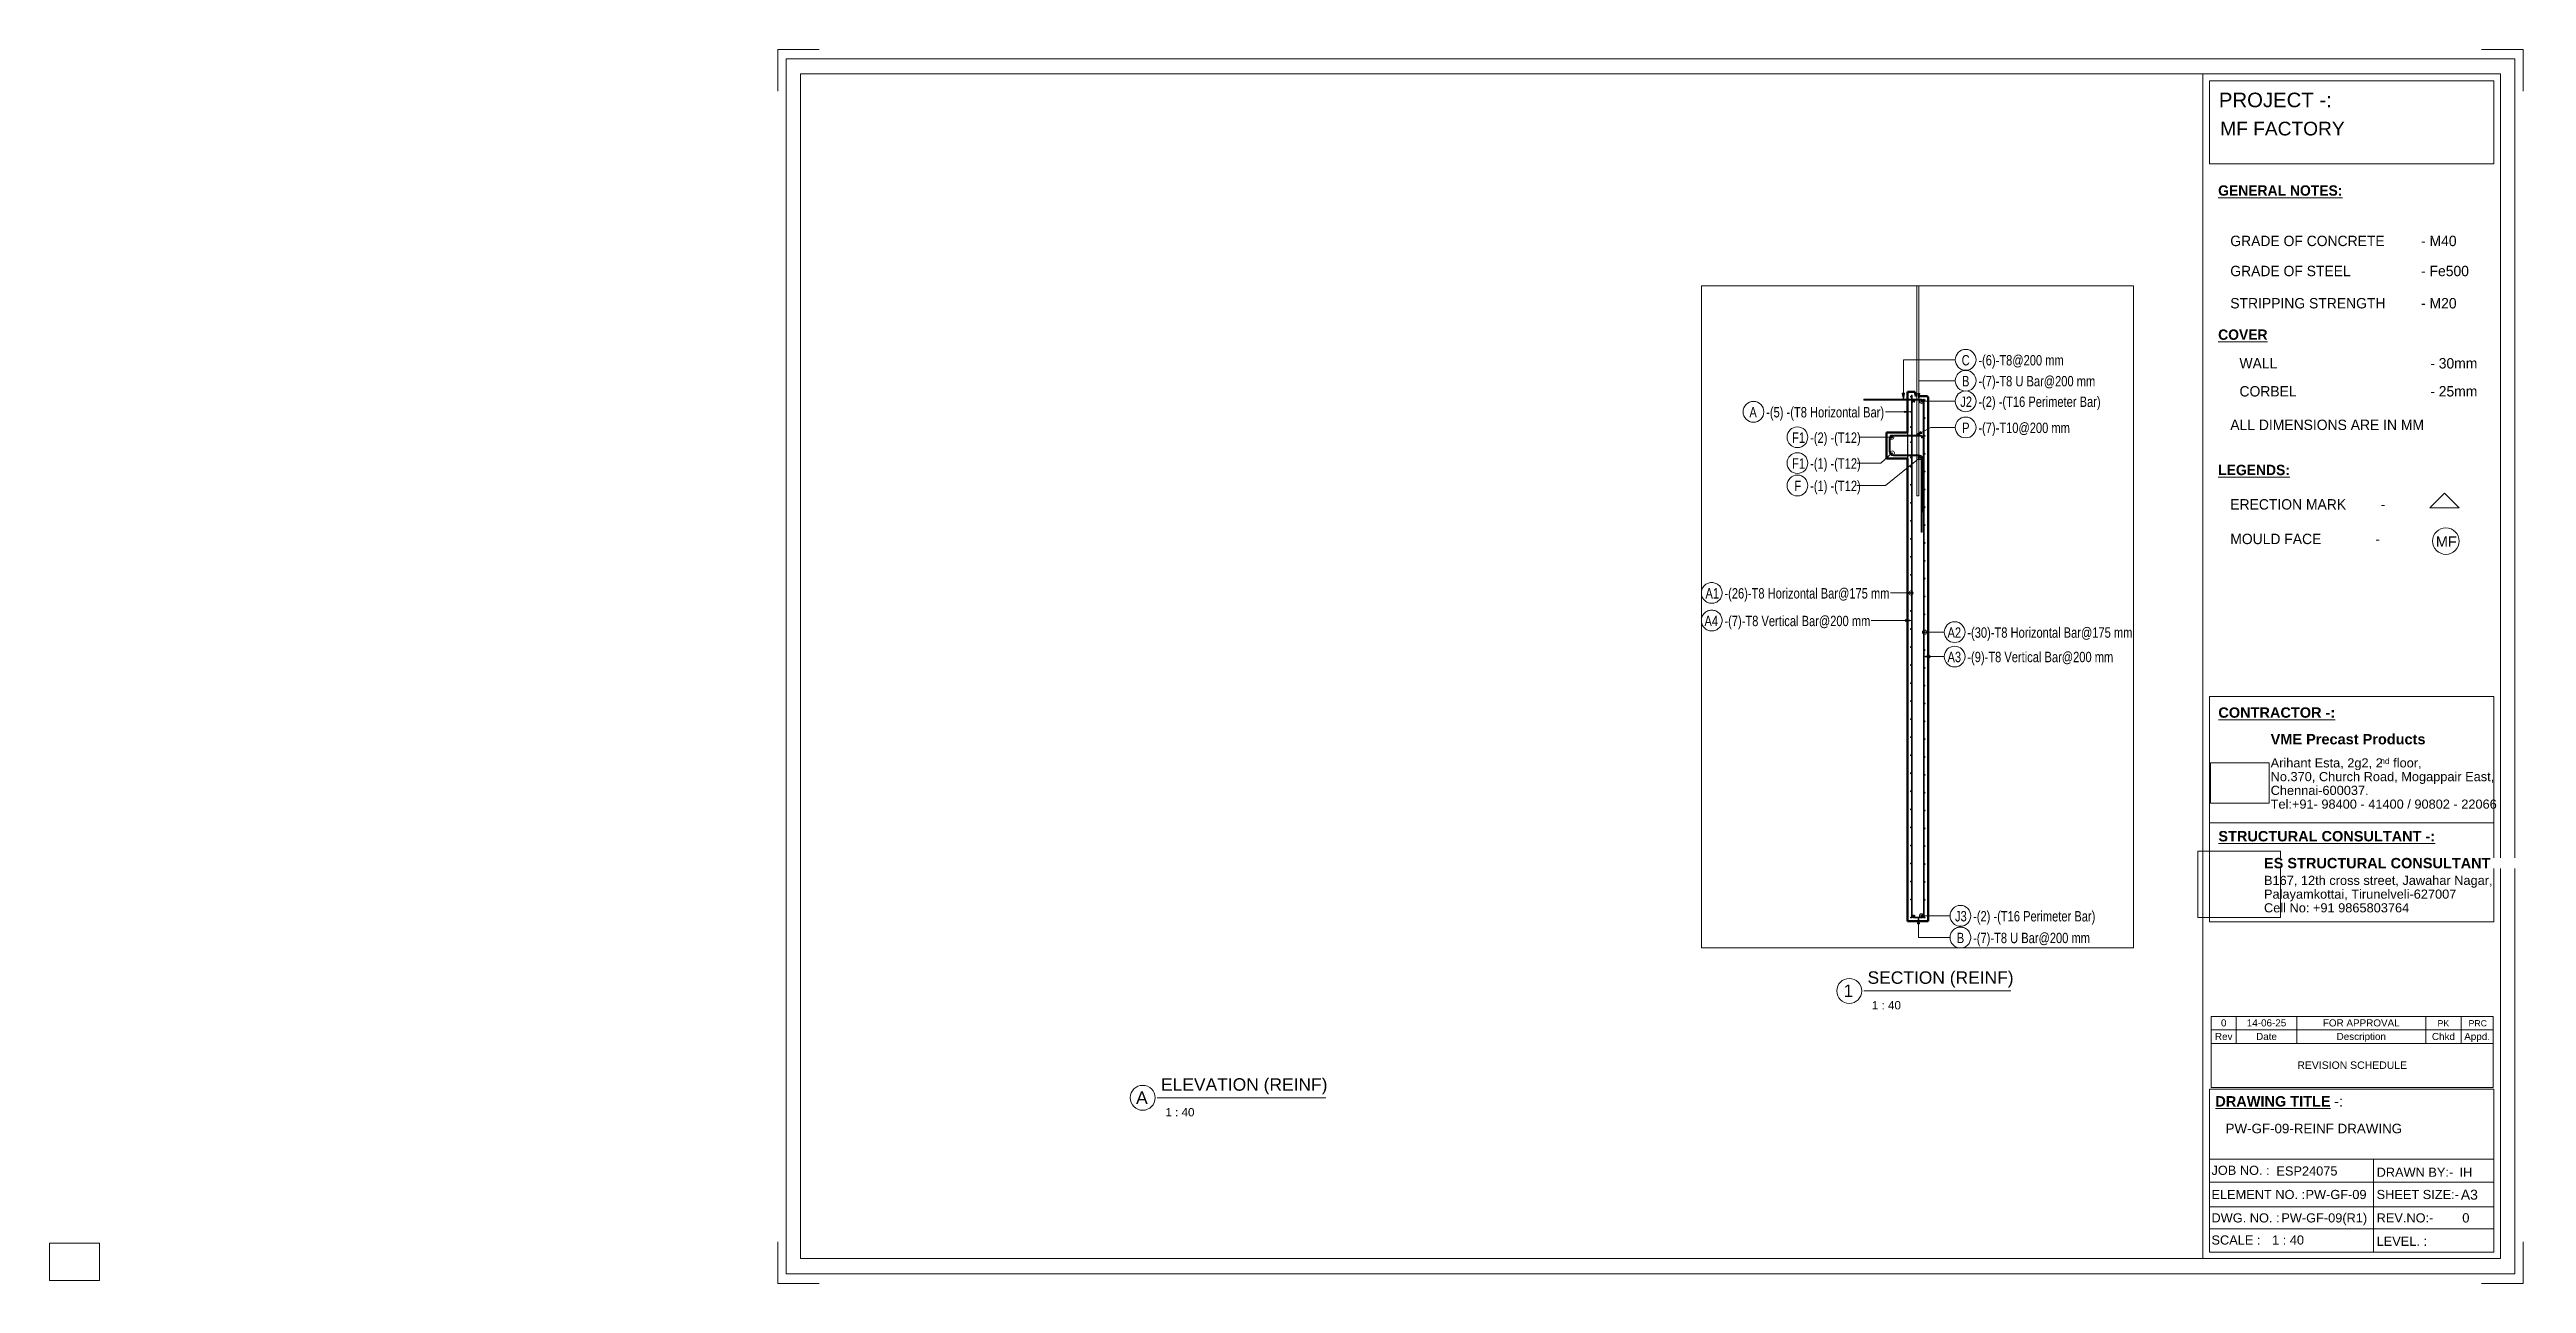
# Paper-space layout 'Layout1' of a CAD drawing. Header units: millimetres. Extents: x 0 to 596, y -1 to 296.
# The model-space entities are those that its viewports show. They can reach past a viewport. Long polylines and large blocks are cut down to what shows.
import ezdxf

# ---------------------------------------------------------------- set-up
doc = ezdxf.new("R2010")
doc.units = ezdxf.units.MM
for name, color, linetype, lineweight in [('A-DETL-THIN', 151, 'Continuous', 18), ('A-WALL', 113, 'Continuous', 25), ('G-ANNO-SCHD', 231, 'Continuous', 9), ('G-ANNO-TEXT', 231, 'Continuous', 9), ('G-ANNO-TTLB', 6, 'Continuous', 9), ('G-ANNO-TTLB-MEDM', 33, 'Continuous', 9), ('G-ANNO-TTLB-THIN', 151, 'Continuous', 9), ('S-BEAM', 12, 'Continuous', 18), ('S-RBAR', 171, 'Continuous', 18), ('S-RBAR-IDEN', 171, 'Continuous', 9)]:
    doc.layers.add(name, color=color, linetype=linetype, lineweight=lineweight)
doc.layers.add('G-ANNO-NPLT', color=191, linetype='Continuous')
doc.styles.add('Arial_10', font='arial.ttf', dxfattribs={"height": 1.5})
doc.styles.add('Arial_11', font='arial.ttf', dxfattribs={"height": 1.8})
doc.styles.add('Arial_12', font='arial.ttf', dxfattribs={"height": 1.7})
doc.styles.add('Arial_13', font='arial.ttf', dxfattribs={"height": 2})
doc.styles.add('Arial_14', font='arial.ttf', dxfattribs={"height": 3})
doc.styles.add('Arial_2', font='arial.ttf', dxfattribs={"height": 3.5})
doc.styles.add('Arial_3', font='arial.ttf', dxfattribs={"height": 2.2})
doc.styles.add('Arial_4', font='arial.ttf', dxfattribs={"height": 2.4})
doc.styles.add('Arial_5', font='arial.ttf', dxfattribs={"height": 2.5})
doc.styles.add('Arial_6', font='arial.ttf', dxfattribs={"height": 1.42976})
doc.styles.add('Arial_7', font='arial.ttf', dxfattribs={"height": 2.25})
doc.styles.add('Arial_8', font='arial.ttf', dxfattribs={"height": 3.3})
doc.styles.add('Arial_9', font='arial.ttf', dxfattribs={"height": 2.3})
doc.styles.add('Arial_B', font='arialbd.ttf', dxfattribs={"height": 2.5})
doc.styles.add('Nirmala UI Semilight', font='NirmalaS.ttf', dxfattribs={"width": 0.8, "height": 100})
doc.styles.add('Nirmala UI Semilight_2', font='NirmalaS.ttf', dxfattribs={"height": 2.5})
doc.styles.add('Nirmala UI Semilight_B', font='', dxfattribs={"height": 2.5})
doc.styles.get('Nirmala UI Semilight_B').set_extended_font_data('Nirmala UI Semilight', bold=True)
picture_1 = doc.add_image_def('image1.jpg', size_in_pixel=(996, 686))
picture_2 = doc.add_image_def('image2.jpg', size_in_pixel=(1600, 1280))

psp = doc.layouts.get("Layout1")

msp = doc.modelspace()

# ---------------------------------------------------------------- texts
at = {"layer": 'S-RBAR-IDEN', "char_height": 100, "attachment_point": 1, "style": 'Nirmala UI Semilight'}
for s, insert, width in [('C', (21973.95368, 4054.91552), 84.6582), ('-(6)-T8@200 mm', (22134.2142, 4054.91552), 1010.7676), ('-(7)-T8 U Bar@200 mm', (22134.2142, 3853.52931), 1367.3582), ('B', (21977.15368, 3853.52931), 76.962), ('J2', (21960.19368, 3655.39937), 118.0084), ('-(2) -(T16 Perimeter Bar)', (22134.2142, 3655.39937), 1398.143), ('A', (19930.45999, 3554.31995), 87.2236), ('-(5) -(T8 Horizontal Bar)', (20091.8405, 3554.31995), 1387.8814), ('P', (21978.11368, 3404.10121), 74.3966), ('-(7)-T10@200 mm', (22134.2142, 3404.10121), 1059.5102), ('-(2) -(T12)', (20514.82177, 3309.68278), 564.388), ('F1', (20341.76125, 3309.68278), 115.443), ('F1', (20341.76125, 3061.03863), 115.443), ('-(1) -(T12)', (20514.82177, 3061.03863), 543.8648), ('-(1) -(T12)', (20514.82177, 2845.05994), 543.8648), ('F', (20363.04125, 2845.05994), 64.135), ('-(26)-T8 Horizontal Bar@175 mm', (19689.93642, 1810.6897), 1934.3116), ('A1', (19507.43591, 1810.6897), 138.5316), ('-(7)-T8 Vertical Bar@200 mm', (19689.93642, 1544.82334), 1711.1218), ('A4', (19497.83591, 1544.82334), 161.6202), ('A2', (21837.22131, 1433.10244), 159.0548), ('-(30)-T8 Horizontal Bar@175 mm', (22028.20182, 1433.10244), 1934.3116), ('-(9)-T8 Vertical Bar@200 mm', (22028.20182, 1197.97865), 1713.6872), ('A3', (21837.22131, 1197.97865), 159.0548), ('-(2) -(T16 Perimeter Bar)', (22083.58422, -1298.07007), 1398.143), ('J3', (21909.5637, -1298.07007), 118.0084), ('-(7)-T8 U Bar@200 mm', (22083.58422, -1507.06025), 1367.3582), ('B', (21926.5237, -1507.06025), 76.962)]:
    msp.add_mtext(s, dxfattribs=dict(at, insert=insert, width=width))

# ---------------------------------------------------------------- blocks, each defined once
blk = doc.blocks.new('ES-Landscape-A3 - ES-Landscape-A3-502445-PW-GF-09-REINF DRAWING')
at = {"layer": 'G-ANNO-TTLB'}
for p, q in [((175.24, 296.27), (185.24, 296.27)), ((175.24, 296.27), (175.24, 286.27)), ((595.24, 296.27), (585.24, 296.27)), ((595.24, 296.27), (595.24, 286.27)), ((519.77, 140.54), (588.2, 140.54)), ((519.77, 86.33), (519.77, 140.54)), ((588.2, 86.33), (588.2, 140.54)), ((519.77, 110.14), (588.2, 110.14)), ((519.77, 6.78), (519.77, 46.03)), ((588.2, 6.78), (588.2, 46.03)), ((559.23, 29.2), (559.23, 6.78)), ((175.24, -0.73), (175.24, 9.27)), ((595.24, -0.73), (595.24, 9.27)), ((175.24, -0.73), (185.24, -0.73)), ((595.24, -0.73), (585.24, -0.73))]:
    blk.add_line(p, q, dxfattribs=at)
at = {"layer": 'G-ANNO-TTLB-MEDM'}
for p, q in [((180.73, 290.44), (180.73, 5.31)), ((180.73, 290.44), (589.79, 290.44)), ((518.17, 290.44), (518.17, 5.31)), ((519.77, 268.77), (519.77, 288.77)), ((519.77, 288.77), (588.2, 288.77)), ((588.2, 288.77), (588.2, 268.77)), ((589.79, 290.44), (589.79, 5.31)), ((588.2, 268.77), (519.77, 268.77)), ((519.77, 86.33), (588.2, 86.33)), ((519.77, 6.78), (588.2, 6.78)), ((180.73, 5.31), (589.79, 5.31))]:
    blk.add_line(p, q, dxfattribs=at)
at = {"layer": 'G-ANNO-TTLB-THIN'}
for p, q in [((177.29, 294.03), (177.29, 1.56)), ((593.23, 294.03), (177.29, 294.03)), ((593.23, 1.56), (593.23, 294.03)), ((519.77, 46.03), (588.2, 46.03)), ((519.77, 29.2), (588.2, 29.2)), ((519.77, 23.64), (588.2, 23.64)), ((519.77, 17.68), (588.2, 17.68)), ((519.77, 12.43), (588.2, 12.43)), ((177.29, 1.56), (593.23, 1.56))]:
    blk.add_line(p, q, dxfattribs=at)
at = {"layer": 'G-ANNO-TTLB', "insert": (534.5, 131.53), "char_height": 2.5, "width": 45.135, "attachment_point": 1, "style": 'Arial_B', "bg_fill": 3, "box_fill_scale": 0, "bg_fill_color": 256, "bg_fill_true_color": 3254780160, "bg_fill_transparency": 256}
blk.add_mtext('VME Precast Products', dxfattribs=at)
at = {"layer": 'G-ANNO-TTLB', "attachment_point": 1}
for s, insert, char_height, width, style in [('Arihant Esta, 2g2, 2', (534.5, 125.68), 2.2, 31.9873, 'Arial_3'), ('nd', (560.89, 125.72), 1.43, 2.7257, 'Arial_6'), (' floor,', (563.14, 125.68), 2.2, 9.1392, 'Arial_3'), ('No.370, Church Road, Mogappair East,', (534.5, 122.37), 2.2, 63.4135, 'Arial_3'), ('Tel:+91- 98400 - 41400 / 90802 - 22066 ', (534.5, 115.75), 2.2, 65.2574, 'Arial_3'), ('Chennai-600037.', (534.5, 119.06), 2.2, 27.6582, 'Arial_3'), ('Cell No: +91 9865803764', (532.9, 90.79), 2.2, 41.0464, 'Arial_3'), ('Palayamkottai, Tirunelveli-627007', (532.9, 94.09), 2.2, 54.4346, 'Arial_3'), ('JOB NO. :', (520.26, 27.61), 2.2, 16.5949, 'Arial_3'), ('DRAWN BY:-', (560, 27.14), 2.2, 21.7257, 'Arial_3'), ('ELEMENT NO. :', (520.26, 21.79), 2.2, 26.5359, 'Arial_3'), ('SHEET SIZE:-', (560, 21.79), 2.2, 23.2489, 'Arial_3'), ('DWG. NO. :', (520.26, 16.16), 2.2, 19.481, 'Arial_3'), ('REV.NO:-', (560, 16.16), 2.2, 16.0338, 'Arial_3'), ('SCALE :', (520.26, 10.84), 2.2, 13.8692, 'Arial_3'), ('LEVEL. :', (560, 10.53), 2.2, 14.3502, 'Arial_3')]:
    blk.add_mtext(s, dxfattribs=dict(at, insert=insert, char_height=char_height, width=width, style=style))
at = {"layer": 'G-ANNO-TTLB'}
image = blk.add_image(picture_1, insert=(520, 114.84), size_in_units=(14.11, 9.72), dxfattribs=at)
image.dxf.flags = 7
image = blk.add_image(picture_2, insert=(516.95, 87.39), size_in_units=(19.92, 15.93), dxfattribs=at)
image.dxf.flags = 7
at = {"layer": 'G-ANNO-TTLB', "attachment_point": 1, "bg_fill": 3, "box_fill_scale": 0, "bg_fill_color": 256, "bg_fill_true_color": 3254780160, "bg_fill_transparency": 256}
for s, insert, char_height, width, style in [('PROJECT -:', (522.05, 285.89), 3.5, 33.3502, 'Arial_2'), ('\\LCONTRACTOR -:', (521.92, 137.94), 2.5, 33.9114, 'Arial_B'), ('\\LSTRUCTURAL CONSULTANT -:', (521.92, 108.18), 2.5, 62.8523, 'Arial_B'), ('ES STRUCTURAL CONSULTANT', (532.9, 101.7), 2.5, 65.6582, 'Arial_B'), ('\\LDRAWING TITLE', (521.19, 44.36), 2.5, 33.4304, 'Arial_B'), ('A3', (580.27, 21.84), 2.4, 4.9705, 'Arial_4')]:
    blk.add_mtext(s, dxfattribs=dict(at, insert=insert, char_height=char_height, width=width, style=style))
at = {"layer": 'G-ANNO-TTLB', "insert": (532.9, 97.4), "char_height": 2.2, "width": 65.1772, "attachment_point": 1, "style": 'Arial_3'}
blk.add_mtext('B167, 12th cross street, Jawahar Nagar,', dxfattribs=at)
at = {"layer": 'G-ANNO-TTLB', "insert": (548.78, 44.36), "char_height": 2.5, "width": 1.2025, "attachment_point": 1, "style": 'Arial_B', "bg_fill": 3, "box_fill_scale": 0, "bg_fill_color": 256, "bg_fill_true_color": 3254780160, "bg_fill_transparency": 256}
blk.add_mtext('\\fArial|b1|i0|c0|p34|; ', dxfattribs=at)
at = {"layer": 'G-ANNO-TTLB', "insert": (549.77, 44.36), "char_height": 2.5, "width": 2.6456, "attachment_point": 1, "style": 'Arial_5', "bg_fill": 3, "box_fill_scale": 0, "bg_fill_color": 256, "bg_fill_true_color": 3254780160, "bg_fill_transparency": 256}
blk.add_mtext('-:', dxfattribs=at)
blk = doc.blocks.new('Viewport - M_View Title-1040-PW-GF-09-REINF DRAWING')
at = {"layer": 'G-ANNO-TTLB'}
for start, end in [(360, 180), (180, 0)]:
    blk.add_arc((-3.5, 0), 3, start, end, dxfattribs=at)
blk = doc.blocks.new('M_Rebar Tag_rfa Dimension - ARROW-793927-Elevation Right 1')
at = {"layer": 'S-RBAR-IDEN'}
blk.add_circle((13474.38, 4008.83), 100, dxfattribs=at)
blk = doc.blocks.new('M_Rebar Tag_rfa MARK - DOT 1 MM-794228-Elevation Right 1')
at = {"layer": 'S-RBAR-IDEN'}
blk.add_circle((13474.38, 3609.32), 100, dxfattribs=at)
blk = doc.blocks.new('M_Rebar Tag_rfa Dimension - DOT-793929-Elevation Right 1')
at = {"layer": 'S-RBAR-IDEN'}
blk.add_circle((11030.1, 1764.61), 100, dxfattribs=at)
blk = doc.blocks.new('M_Rebar Tag_rfa MARK - ARROW-794226-Elevation Right 1')
at = {"layer": 'S-RBAR-IDEN'}
blk.add_circle((11432.01, 3508.24), 100, dxfattribs=at)

# ---------------------------------------------------------------- hatches: boundary and pattern name
at = {"layer": 'S-RBAR'}
h = msp.add_hatch(color=256, dxfattribs=at)
edge = h.paths.add_edge_path()
edge.add_arc((21485.42623, 3654.25817), 4, 0, 360)
for points in [[(21485.42623, 3650.25817), (21489.42623, 3654.25817), (21485.42623, 3658.25817), (21481.42623, 3654.25817)], [(21518.01804, 3601.89155), (21523.5459, 3609.5), (21518.01804, 3617.10845), (21509.07376, 3614.20228), (21509.07376, 3604.79772)], [(21589.84805, 3601.89155), (21595.37592, 3609.5), (21589.84805, 3617.10845), (21580.90378, 3614.20228), (21580.90378, 3604.79772)], [(21617.42623, 3616), (21621.42623, 3620), (21617.42623, 3624), (21613.42623, 3620)], [(21485.42623, 3504.17871), (21489.42623, 3508.17871), (21485.42623, 3512.17871), (21481.42623, 3508.17871)], [(21617.42623, 3444.24138), (21621.42623, 3448.24138), (21617.42623, 3452.24138), (21613.42623, 3448.24138)], [(21485.42623, 3358.09926), (21489.42623, 3362.09926), (21485.42623, 3366.09926), (21481.42623, 3362.09926)], [(21617.42623, 3272.48276), (21621.42623, 3276.48276), (21617.42623, 3280.48276), (21613.42623, 3276.48276)], [(21300.8183, 3257.66917), (21306.8183, 3263.66917), (21300.8183, 3269.66917), (21294.8183, 3263.66917)], [(21591.42623, 3257.66917), (21597.42623, 3263.66917), (21591.42623, 3269.66917), (21585.42623, 3263.66917)], [(21485.42623, 3212.01981), (21489.42623, 3216.01981), (21485.42623, 3220.01981), (21481.42623, 3216.01981)], [(21300.8183, 3101.07444), (21306.8183, 3107.07444), (21300.8183, 3113.07444), (21294.8183, 3107.07444)], [(21617.42623, 3100.72414), (21621.42623, 3104.72414), (21617.42623, 3108.72414), (21613.42623, 3104.72414)], [(21485.42623, 3065.94035), (21489.42623, 3069.94035), (21485.42623, 3073.94035), (21481.42623, 3069.94035)], [(21573.14202, 3062.80184), (21579.14202, 3068.80184), (21573.14202, 3074.80184), (21567.14202, 3068.80184)], [(21485.42623, 2976.10805), (21489.42623, 2980.10805), (21485.42623, 2984.10805), (21481.42623, 2980.10805)], [(21617.42623, 2928.96552), (21621.42623, 2932.96552), (21617.42623, 2936.96552), (21613.42623, 2932.96552)], [(21485.42623, 2802.46373), (21489.42623, 2806.46373), (21485.42623, 2810.46373), (21481.42623, 2806.46373)], [(21617.42623, 2757.2069), (21621.42623, 2761.2069), (21617.42623, 2765.2069), (21613.42623, 2761.2069)], [(21485.42623, 2628.81941), (21489.42623, 2632.81941), (21485.42623, 2636.81941), (21481.42623, 2632.81941)], [(21617.42623, 2585.44828), (21621.42623, 2589.44828), (21617.42623, 2593.44828), (21613.42623, 2589.44828)], [(21485.42623, 2455.17508), (21489.42623, 2459.17508), (21485.42623, 2463.17508), (21481.42623, 2459.17508)], [(21617.42623, 2413.68966), (21621.42623, 2417.68966), (21617.42623, 2421.68966), (21613.42623, 2417.68966)], [(21485.42623, 2281.53076), (21489.42623, 2285.53076), (21485.42623, 2289.53076), (21481.42623, 2285.53076)], [(21617.42623, 2241.93103), (21621.42623, 2245.93103), (21617.42623, 2249.93103), (21613.42623, 2245.93103)], [(21485.42623, 2107.88644), (21489.42623, 2111.88644), (21485.42623, 2115.88644), (21481.42623, 2111.88644)], [(21617.42623, 2070.17241), (21621.42623, 2074.17241), (21617.42623, 2078.17241), (21613.42623, 2074.17241)], [(21485.42623, 1934.24212), (21489.42623, 1938.24212), (21485.42623, 1942.24212), (21481.42623, 1938.24212)], [(21617.42623, 1898.41379), (21621.42623, 1902.41379), (21617.42623, 1906.41379), (21613.42623, 1902.41379)], [(21485.42623, 1760.5978), (21489.42623, 1764.5978), (21485.42623, 1768.5978), (21481.42623, 1764.5978)], [(21617.42623, 1726.65517), (21621.42623, 1730.65517), (21617.42623, 1734.65517), (21613.42623, 1730.65517)], [(21485.42623, 1586.95347), (21489.42623, 1590.95347), (21485.42623, 1594.95347), (21481.42623, 1590.95347)], [(21617.42623, 1554.89655), (21621.42623, 1558.89655), (21617.42623, 1562.89655), (21613.42623, 1558.89655)], [(21485.42623, 1413.30915), (21489.42623, 1417.30915), (21485.42623, 1421.30915), (21481.42623, 1417.30915)], [(21617.42623, 1383.13793), (21621.42623, 1387.13793), (21617.42623, 1391.13793), (21613.42623, 1387.13793)], [(21485.42623, 1239.66483), (21489.42623, 1243.66483), (21485.42623, 1247.66483), (21481.42623, 1243.66483)], [(21617.42623, 1211.37931), (21621.42623, 1215.37931), (21617.42623, 1219.37931), (21613.42623, 1215.37931)], [(21485.42623, 1066.02051), (21489.42623, 1070.02051), (21485.42623, 1074.02051), (21481.42623, 1070.02051)], [(21617.42623, 1039.62069), (21621.42623, 1043.62069), (21617.42623, 1047.62069), (21613.42623, 1043.62069)], [(21485.42623, 892.37619), (21489.42623, 896.37619), (21485.42623, 900.37619), (21481.42623, 896.37619)], [(21617.42623, 867.86207), (21621.42623, 871.86207), (21617.42623, 875.86207), (21613.42623, 871.86207)], [(21485.42623, 718.73186), (21489.42623, 722.73186), (21485.42623, 726.73186), (21481.42623, 722.73186)], [(21617.42623, 696.10345), (21621.42623, 700.10345), (21617.42623, 704.10345), (21613.42623, 700.10345)], [(21485.42623, 545.08754), (21489.42623, 549.08754), (21485.42623, 553.08754), (21481.42623, 549.08754)], [(21617.42623, 524.34483), (21621.42623, 528.34483), (21617.42623, 532.34483), (21613.42623, 528.34483)], [(21485.42623, 371.44322), (21489.42623, 375.44322), (21485.42623, 379.44322), (21481.42623, 375.44322)], [(21617.42623, 352.58621), (21621.42623, 356.58621), (21617.42623, 360.58621), (21613.42623, 356.58621)], [(21485.42623, 197.7989), (21489.42623, 201.7989), (21485.42623, 205.7989), (21481.42623, 201.7989)], [(21617.42623, 180.82759), (21621.42623, 184.82759), (21617.42623, 188.82759), (21613.42623, 184.82759)], [(21485.42623, 24.15458), (21489.42623, 28.15458), (21485.42623, 32.15458), (21481.42623, 28.15458)], [(21617.42623, 9.06897), (21621.42623, 13.06897), (21617.42623, 17.06897), (21613.42623, 13.06897)], [(21485.42623, -149.48975), (21489.42623, -145.48975), (21485.42623, -141.48975), (21481.42623, -145.48975)], [(21617.42623, -162.68966), (21621.42623, -158.68966), (21617.42623, -154.68966), (21613.42623, -158.68966)], [(21485.42623, -323.13407), (21489.42623, -319.13407), (21485.42623, -315.13407), (21481.42623, -319.13407), (21482.03433, -319.74217)], [(21617.42623, -334.44828), (21621.42623, -330.44828), (21617.42623, -326.44828), (21613.42623, -330.44828)], [(21485.42623, -496.77839), (21489.42623, -492.77839), (21485.42623, -488.77839), (21481.42623, -492.77839)], [(21617.42623, -506.2069), (21621.42623, -502.2069), (21617.42623, -498.2069), (21613.42623, -502.2069)], [(21485.42623, -670.42271), (21489.42623, -666.42271), (21485.42623, -662.42271), (21481.42623, -666.42271)], [(21617.42623, -677.96552), (21621.42623, -673.96552), (21617.42623, -669.96552), (21613.42623, -673.96552)], [(21485.42623, -844.06703), (21489.42623, -840.06703), (21485.42623, -836.06703), (21481.42623, -840.06703)], [(21617.42623, -849.72414), (21621.42623, -845.72414), (21617.42623, -841.72414), (21613.42623, -845.72414)], [(21485.42623, -1017.71136), (21489.42623, -1013.71136), (21485.42623, -1009.71136), (21481.42623, -1013.71136)], [(21617.42623, -1021.48276), (21621.42623, -1017.48276), (21617.42623, -1013.48276), (21613.42623, -1017.48276)], [(21485.42623, -1191.35568), (21489.42623, -1187.35568), (21485.42623, -1183.35568), (21481.42623, -1187.35568)], [(21617.42623, -1193.24138), (21621.42623, -1189.24138), (21617.42623, -1185.24138), (21613.42623, -1189.24138)], [(21513.07376, -1352.10845), (21522.01804, -1349.20228), (21522.01804, -1339.79772), (21513.07376, -1336.89155), (21507.5459, -1344.5)], [(21584.90378, -1352.10845), (21593.84805, -1349.20228), (21593.84805, -1339.79772), (21584.90378, -1336.89155), (21579.37592, -1344.5)], [(21485.42623, -1365), (21489.42623, -1361), (21485.42623, -1357), (21481.42623, -1361)], [(21617.42623, -1365), (21621.42623, -1361), (21617.42623, -1357), (21613.42623, -1361)]]:
    msp.add_hatch(color=256, dxfattribs=at).paths.add_polyline_path(points)
h = msp.add_hatch(color=256, dxfattribs=at)
edge = h.paths.add_edge_path()
edge.add_arc((21515.5459, 3609.5), 8, 0, 360)
h = msp.add_hatch(color=256, dxfattribs=at)
edge = h.paths.add_edge_path()
edge.add_arc((21587.37592, 3609.5), 8, 0, 360)
h = msp.add_hatch(color=256, dxfattribs=at)
edge = h.paths.add_edge_path()
edge.add_arc((21617.42623, 3620), 4, 0, 360)
h = msp.add_hatch(color=256, dxfattribs=at)
edge = h.paths.add_edge_path()
edge.add_arc((21485.42623, 3508.17871), 4, 0, 360)
h = msp.add_hatch(color=256, dxfattribs=at)
edge = h.paths.add_edge_path()
edge.add_arc((21617.42623, 3448.24138), 4, 0, 360)
h = msp.add_hatch(color=256, dxfattribs=at)
edge = h.paths.add_edge_path()
edge.add_arc((21485.42623, 3362.09926), 4, 0, 360)
h = msp.add_hatch(color=256, dxfattribs=at)
edge = h.paths.add_edge_path()
edge.add_arc((21617.42623, 3276.48276), 4, 0, 360)
h = msp.add_hatch(color=256, dxfattribs=at)
edge = h.paths.add_edge_path()
edge.add_arc((21300.8183, 3263.66917), 6, 0, 360)
h = msp.add_hatch(color=256, dxfattribs=at)
edge = h.paths.add_edge_path()
edge.add_arc((21591.42623, 3263.66917), 6, 0, 360)
h = msp.add_hatch(color=256, dxfattribs=at)
edge = h.paths.add_edge_path()
edge.add_arc((21485.42623, 3216.01981), 4, 0, 360)
h = msp.add_hatch(color=256, dxfattribs=at)
edge = h.paths.add_edge_path()
edge.add_arc((21300.8183, 3107.07444), 6, 0, 360)
h = msp.add_hatch(color=256, dxfattribs=at)
edge = h.paths.add_edge_path()
edge.add_arc((21617.42623, 3104.72414), 4, 0, 360)
h = msp.add_hatch(color=256, dxfattribs=at)
edge = h.paths.add_edge_path()
edge.add_arc((21485.42623, 3069.94035), 4, 0, 360)
h = msp.add_hatch(color=256, dxfattribs=at)
edge = h.paths.add_edge_path()
edge.add_arc((21573.14202, 3068.80184), 6, 0, 360)
h = msp.add_hatch(color=256, dxfattribs=at)
edge = h.paths.add_edge_path()
edge.add_arc((21485.42623, 2980.10805), 4, 0, 360)
h = msp.add_hatch(color=256, dxfattribs=at)
edge = h.paths.add_edge_path()
edge.add_arc((21617.42623, 2932.96552), 4, 0, 360)
h = msp.add_hatch(color=256, dxfattribs=at)
edge = h.paths.add_edge_path()
edge.add_arc((21485.42623, 2806.46373), 4, 0, 360)
h = msp.add_hatch(color=256, dxfattribs=at)
edge = h.paths.add_edge_path()
edge.add_arc((21617.42623, 2761.2069), 4, 0, 360)
h = msp.add_hatch(color=256, dxfattribs=at)
edge = h.paths.add_edge_path()
edge.add_arc((21485.42623, 2632.81941), 4, 0, 360)
h = msp.add_hatch(color=256, dxfattribs=at)
edge = h.paths.add_edge_path()
edge.add_arc((21617.42623, 2589.44828), 4, 0, 360)
h = msp.add_hatch(color=256, dxfattribs=at)
edge = h.paths.add_edge_path()
edge.add_arc((21485.42623, 2459.17508), 4, 0, 360)
h = msp.add_hatch(color=256, dxfattribs=at)
edge = h.paths.add_edge_path()
edge.add_arc((21617.42623, 2417.68966), 4, 0, 360)
h = msp.add_hatch(color=256, dxfattribs=at)
edge = h.paths.add_edge_path()
edge.add_arc((21485.42623, 2285.53076), 4, 0, 360)
h = msp.add_hatch(color=256, dxfattribs=at)
edge = h.paths.add_edge_path()
edge.add_arc((21617.42623, 2245.93103), 4, 0, 360)
h = msp.add_hatch(color=256, dxfattribs=at)
edge = h.paths.add_edge_path()
edge.add_arc((21485.42623, 2111.88644), 4, 0, 360)
h = msp.add_hatch(color=256, dxfattribs=at)
edge = h.paths.add_edge_path()
edge.add_arc((21617.42623, 2074.17241), 4, 0, 360)
h = msp.add_hatch(color=256, dxfattribs=at)
edge = h.paths.add_edge_path()
edge.add_arc((21485.42623, 1938.24212), 4, 0, 360)
h = msp.add_hatch(color=256, dxfattribs=at)
edge = h.paths.add_edge_path()
edge.add_arc((21617.42623, 1902.41379), 4, 0, 360)
h = msp.add_hatch(color=256, dxfattribs=at)
edge = h.paths.add_edge_path()
edge.add_arc((21485.42623, 1764.5978), 4, 0, 360)
h = msp.add_hatch(color=256, dxfattribs=at)
edge = h.paths.add_edge_path()
edge.add_arc((21617.42623, 1730.65517), 4, 0, 360)
h = msp.add_hatch(color=256, dxfattribs=at)
edge = h.paths.add_edge_path()
edge.add_arc((21485.42623, 1590.95347), 4, 0, 360)
h = msp.add_hatch(color=256, dxfattribs=at)
edge = h.paths.add_edge_path()
edge.add_arc((21617.42623, 1558.89655), 4, 0, 360)
h = msp.add_hatch(color=256, dxfattribs=at)
edge = h.paths.add_edge_path()
edge.add_arc((21485.42623, 1417.30915), 4, 0, 360)
h = msp.add_hatch(color=256, dxfattribs=at)
edge = h.paths.add_edge_path()
edge.add_arc((21617.42623, 1387.13793), 4, 0, 360)
h = msp.add_hatch(color=256, dxfattribs=at)
edge = h.paths.add_edge_path()
edge.add_arc((21485.42623, 1243.66483), 4, 0, 360)
h = msp.add_hatch(color=256, dxfattribs=at)
edge = h.paths.add_edge_path()
edge.add_arc((21617.42623, 1215.37931), 4, 0, 360)
h = msp.add_hatch(color=256, dxfattribs=at)
edge = h.paths.add_edge_path()
edge.add_arc((21485.42623, 1070.02051), 4, 0, 360)
h = msp.add_hatch(color=256, dxfattribs=at)
edge = h.paths.add_edge_path()
edge.add_arc((21617.42623, 1043.62069), 4, 0, 360)
h = msp.add_hatch(color=256, dxfattribs=at)
edge = h.paths.add_edge_path()
edge.add_arc((21485.42623, 896.37619), 4, 0, 360)
h = msp.add_hatch(color=256, dxfattribs=at)
edge = h.paths.add_edge_path()
edge.add_arc((21617.42623, 871.86207), 4, 0, 360)
h = msp.add_hatch(color=256, dxfattribs=at)
edge = h.paths.add_edge_path()
edge.add_arc((21485.42623, 722.73186), 4, 0, 360)
h = msp.add_hatch(color=256, dxfattribs=at)
edge = h.paths.add_edge_path()
edge.add_arc((21617.42623, 700.10345), 4, 0, 360)
h = msp.add_hatch(color=256, dxfattribs=at)
edge = h.paths.add_edge_path()
edge.add_arc((21485.42623, 549.08754), 4, 0, 360)
h = msp.add_hatch(color=256, dxfattribs=at)
edge = h.paths.add_edge_path()
edge.add_arc((21617.42623, 528.34483), 4, 0, 360)
h = msp.add_hatch(color=256, dxfattribs=at)
edge = h.paths.add_edge_path()
edge.add_arc((21485.42623, 375.44322), 4, 0, 360)
h = msp.add_hatch(color=256, dxfattribs=at)
edge = h.paths.add_edge_path()
edge.add_arc((21617.42623, 356.58621), 4, 0, 360)
h = msp.add_hatch(color=256, dxfattribs=at)
edge = h.paths.add_edge_path()
edge.add_arc((21485.42623, 201.7989), 4, 0, 360)
h = msp.add_hatch(color=256, dxfattribs=at)
edge = h.paths.add_edge_path()
edge.add_arc((21617.42623, 184.82759), 4, 0, 360)
h = msp.add_hatch(color=256, dxfattribs=at)
edge = h.paths.add_edge_path()
edge.add_arc((21485.42623, 28.15458), 4, 0, 360)
h = msp.add_hatch(color=256, dxfattribs=at)
edge = h.paths.add_edge_path()
edge.add_arc((21617.42623, 13.06897), 4, 0, 360)
h = msp.add_hatch(color=256, dxfattribs=at)
edge = h.paths.add_edge_path()
edge.add_arc((21485.42623, -145.48975), 4, 0, 360)
h = msp.add_hatch(color=256, dxfattribs=at)
edge = h.paths.add_edge_path()
edge.add_arc((21617.42623, -158.68966), 4, 0, 360)
h = msp.add_hatch(color=256, dxfattribs=at)
edge = h.paths.add_edge_path()
edge.add_arc((21485.42623, -319.13407), 4, 0, 360)
h = msp.add_hatch(color=256, dxfattribs=at)
edge = h.paths.add_edge_path()
edge.add_arc((21617.42623, -330.44828), 4, 0, 360)
h = msp.add_hatch(color=256, dxfattribs=at)
edge = h.paths.add_edge_path()
edge.add_arc((21485.42623, -492.77839), 4, 0, 360)
h = msp.add_hatch(color=256, dxfattribs=at)
edge = h.paths.add_edge_path()
edge.add_arc((21617.42623, -502.2069), 4, 0, 360)
h = msp.add_hatch(color=256, dxfattribs=at)
edge = h.paths.add_edge_path()
edge.add_arc((21485.42623, -666.42271), 4, 0, 360)
h = msp.add_hatch(color=256, dxfattribs=at)
edge = h.paths.add_edge_path()
edge.add_arc((21617.42623, -673.96552), 4, 0, 360)
h = msp.add_hatch(color=256, dxfattribs=at)
edge = h.paths.add_edge_path()
edge.add_arc((21485.42623, -840.06703), 4, 0, 360)
h = msp.add_hatch(color=256, dxfattribs=at)
edge = h.paths.add_edge_path()
edge.add_arc((21617.42623, -845.72414), 4, 0, 360)
h = msp.add_hatch(color=256, dxfattribs=at)
edge = h.paths.add_edge_path()
edge.add_arc((21485.42623, -1013.71136), 4, 0, 360)
h = msp.add_hatch(color=256, dxfattribs=at)
edge = h.paths.add_edge_path()
edge.add_arc((21617.42623, -1017.48276), 4, 0, 360)
h = msp.add_hatch(color=256, dxfattribs=at)
edge = h.paths.add_edge_path()
edge.add_arc((21485.42623, -1187.35568), 4, 0, 360)
h = msp.add_hatch(color=256, dxfattribs=at)
edge = h.paths.add_edge_path()
edge.add_arc((21617.42623, -1189.24138), 4, 0, 360)
h = msp.add_hatch(color=256, dxfattribs=at)
edge = h.paths.add_edge_path()
edge.add_arc((21515.5459, -1344.5), 8, 0, 360)
h = msp.add_hatch(color=256, dxfattribs=at)
edge = h.paths.add_edge_path()
edge.add_arc((21587.37592, -1344.5), 8, 0, 360)
h = msp.add_hatch(color=256, dxfattribs=at)
edge = h.paths.add_edge_path()
edge.add_arc((21485.42623, -1361), 4, 0, 360)
h = msp.add_hatch(color=256, dxfattribs=at)
edge = h.paths.add_edge_path()
edge.add_arc((21617.42623, -1361), 4, 0, 360)
at = {"layer": 'S-RBAR-IDEN'}
for points in [[(21412.59409, 3628.45459), (21423.17371, 3688.45459), (21402.01447, 3688.45459)], [(21561.37973, 3625.75821), (21571.95935, 3685.75821), (21550.80011, 3685.75821)], [(21483.59041, 3508.23805), (21423.59041, 3516.1372), (21423.59041, 3500.3389)], [(21530.82001, 3280.56783), (21588.85838, 3299.10094), (21579.01954, 3317.83355)], [(21493.13282, 1498.74144), (21433.13282, 1509.32106), (21433.13282, 1488.16182)], [(21607.33675, 1151.89675), (21667.33675, 1141.31713), (21667.33675, 1162.47637)], [(21558.38966, -1360.50787), (21547.81004, -1420.50787), (21568.96928, -1420.50787)]]:
    msp.add_hatch(color=256, dxfattribs=at).paths.add_polyline_path(points)

# ---------------------------------------------------------------- linework, layer by layer
at = {"layer": 'A-WALL', "lineweight": 50}
for p, q in [((21521.5459, 3700), (21451.42623, 3700)), ((21451.42623, 3700), (21451.42623, 3630)), ((21531.5459, 3660), (21521.5459, 3700)), ((21541.42623, 3660), (21531.5459, 3660)), ((21641.87613, 3660), (21561.42623, 3660)), ((21651.42623, 3650.4499), (21641.87613, 3660)), ((21651.42623, -1395), (21651.42623, 3650.4499)), ((21451.42623, 3622), (21451.42623, 3310)), ((21451.42623, 3060), (21451.42623, -1395)), ((21451.42623, -1395), (21651.42623, -1395))]:
    msp.add_line(p, q, dxfattribs=at)
at = {"layer": 'A-WALL'}
for p, q in [((21451.42623, 3310), (21451.42623, 3285)), ((21451.42623, 3275), (21451.42623, 3095)), ((21451.42623, 3085), (21451.42623, 3060))]:
    msp.add_line(p, q, dxfattribs=at)
at = {"layer": 'S-BEAM', "lineweight": 50}
for p, q in [((21451.42623, 3310), (21251.42623, 3310)), ((21251.42623, 3310), (21251.42623, 3060)), ((21251.42623, 3060), (21451.42623, 3060))]:
    msp.add_line(p, q, dxfattribs=at)
at = {"layer": 'S-BEAM'}
for p, q in [((21451.42623, 3285), (21451.42623, 3310)), ((21451.42623, 3095), (21451.42623, 3275)), ((21451.42623, 3060), (21451.42623, 3085))]:
    msp.add_line(p, q, dxfattribs=at)
at = {"layer": 'S-RBAR'}
for p, q in [((21561.42623, 4720), (21541.42623, 4720)), ((21541.42623, 3630), (21541.42623, 4720)), ((21561.42623, 3630), (21561.42623, 4720)), ((21497.42623, 3670), (21489.42623, 3670)), ((21489.42623, -1365), (21489.42623, 3670)), ((21497.42623, -1365), (21497.42623, 3670)), ((21485.42623, 3658.25817), (21481.42623, 3654.25817)), ((21489.42623, 3654.25817), (21485.42623, 3658.25817)), ((21481.42623, 3654.25817), (21485.42623, 3650.25817)), ((21485.42623, 3650.25817), (21489.42623, 3654.25817)), ((21587.42623, 3630), (21031.42623, 3630)), ((21031.42623, 3630), (21031.42623, 3622)), ((21573.42623, 3630), (21529.42623, 3630)), ((21613.42623, 3630), (21605.42623, 3630)), ((21605.42623, -1365), (21605.42623, 3630)), ((21613.42623, -1365), (21613.42623, 3630)), ((21587.42623, 3622), (21031.42623, 3622)), ((21518.01804, 3617.10845), (21509.07376, 3614.20228)), ((21523.5459, 3609.5), (21518.01804, 3617.10845)), ((21573.42623, 3622), (21529.42623, 3622)), ((21541.42623, 3285), (21541.42623, 3622)), ((21561.42623, 3285), (21561.42623, 3622)), ((21589.84805, 3617.10845), (21580.90378, 3614.20228)), ((21595.37592, 3609.5), (21589.84805, 3617.10845)), ((21617.42623, 3624), (21613.42623, 3620)), ((21613.42623, 3620), (21617.42623, 3616)), ((21621.42623, 3620), (21617.42623, 3624)), ((21617.42623, 3616), (21621.42623, 3620)), ((21509.07376, 3614.20228), (21509.07376, 3604.79772)), ((21518.01804, 3601.89155), (21523.5459, 3609.5)), ((21580.90378, 3614.20228), (21580.90378, 3604.79772)), ((21589.84805, 3601.89155), (21595.37592, 3609.5)), ((21509.07376, 3604.79772), (21518.01804, 3601.89155)), ((21580.90378, 3604.79772), (21589.84805, 3601.89155)), ((21603.42623, 3254), (21603.42623, 3606)), ((21611.42623, 3254), (21611.42623, 3606)), ((21489.42623, 3590), (21489.42623, 3230)), ((21497.42623, 3590), (21497.42623, 3230)), ((21605.42623, 3230), (21605.42623, 3590)), ((21613.42623, 3230), (21613.42623, 3590)), ((21485.42623, 3512.17871), (21481.42623, 3508.17871)), ((21481.42623, 3508.17871), (21485.42623, 3504.17871)), ((21489.42623, 3508.17871), (21485.42623, 3512.17871)), ((21485.42623, 3504.17871), (21489.42623, 3508.17871)), ((21617.42623, 3452.24138), (21613.42623, 3448.24138)), ((21621.42623, 3448.24138), (21617.42623, 3452.24138)), ((21613.42623, 3448.24138), (21617.42623, 3444.24138)), ((21617.42623, 3444.24138), (21621.42623, 3448.24138)), ((21485.42623, 3366.09926), (21481.42623, 3362.09926)), ((21481.42623, 3362.09926), (21485.42623, 3358.09926)), ((21489.42623, 3362.09926), (21485.42623, 3366.09926)), ((21485.42623, 3358.09926), (21489.42623, 3362.09926)), ((21316.42623, 3285), (21572.83606, 3285)), ((21316.42623, 3275), (21572.83606, 3275)), ((21541.42623, 3095), (21541.42623, 3275)), ((21561.42623, 3094.00197), (21561.42623, 3275)), ((21617.42623, 3280.48276), (21613.42623, 3276.48276)), ((21613.42623, 3276.48276), (21617.42623, 3272.48276)), ((21621.42623, 3276.48276), (21617.42623, 3280.48276)), ((21617.42623, 3272.48276), (21621.42623, 3276.48276)), ((21300.8183, 3269.66917), (21294.8183, 3263.66917)), ((21306.8183, 3263.66917), (21300.8183, 3269.66917)), ((21591.42623, 3269.66917), (21585.42623, 3263.66917)), ((21597.42623, 3263.66917), (21591.42623, 3269.66917)), ((21294.8183, 3263.66917), (21300.8183, 3257.66917)), ((21300.8183, 3257.66917), (21306.8183, 3263.66917)), ((21585.42623, 3263.66917), (21591.42623, 3257.66917)), ((21591.42623, 3257.66917), (21597.42623, 3263.66917)), ((21611.42623, 3254), (21603.42623, 3254)), ((21276.42623, 3125), (21276.42623, 3245)), ((21286.42623, 3125), (21286.42623, 3245)), ((21602.83606, 3245), (21602.83606, 2538.77038)), ((21612.83606, 3245), (21612.83606, 2538.77038)), ((21489.42623, 3230), (21497.42623, 3230)), ((21613.42623, 3230), (21605.42623, 3230)), ((21485.42623, 3220.01981), (21481.42623, 3216.01981)), ((21489.42623, 3216.01981), (21485.42623, 3220.01981)), ((21481.42623, 3216.01981), (21485.42623, 3212.01981)), ((21485.42623, 3212.01981), (21489.42623, 3216.01981)), ((21300.8183, 3113.07444), (21294.8183, 3107.07444)), ((21306.8183, 3107.07444), (21300.8183, 3113.07444)), ((21617.42623, 3108.72414), (21613.42623, 3104.72414)), ((21621.42623, 3104.72414), (21617.42623, 3108.72414)), ((21294.8183, 3107.07444), (21300.8183, 3101.07444)), ((21300.8183, 3101.07444), (21306.8183, 3107.07444)), ((21613.42623, 3104.72414), (21617.42623, 3100.72414)), ((21617.42623, 3100.72414), (21621.42623, 3104.72414)), ((21553.84544, 3095), (21316.42623, 3095)), ((21553.84544, 3085), (21316.42623, 3085)), ((21541.42623, 2700), (21541.42623, 3085)), ((21561.42623, 2700), (21561.42623, 3084.00197)), ((21485.42623, 3073.94035), (21481.42623, 3069.94035)), ((21481.42623, 3069.94035), (21485.42623, 3065.94035)), ((21489.42623, 3069.94035), (21485.42623, 3073.94035)), ((21485.42623, 3065.94035), (21489.42623, 3069.94035)), ((21573.14202, 3074.80184), (21567.14202, 3068.80184)), ((21567.14202, 3068.80184), (21573.14202, 3062.80184)), ((21579.14202, 3068.80184), (21573.14202, 3074.80184)), ((21573.14202, 3062.80184), (21579.14202, 3068.80184)), ((21583.84544, 2350.77038), (21583.84544, 3055)), ((21593.84544, 2350.77038), (21593.84544, 3055)), ((21485.42623, 2984.10805), (21481.42623, 2980.10805)), ((21489.42623, 2980.10805), (21485.42623, 2984.10805)), ((21481.42623, 2980.10805), (21485.42623, 2976.10805)), ((21485.42623, 2976.10805), (21489.42623, 2980.10805)), ((21617.42623, 2936.96552), (21613.42623, 2932.96552)), ((21613.42623, 2932.96552), (21617.42623, 2928.96552)), ((21621.42623, 2932.96552), (21617.42623, 2936.96552)), ((21617.42623, 2928.96552), (21621.42623, 2932.96552)), ((21485.42623, 2810.46373), (21481.42623, 2806.46373)), ((21481.42623, 2806.46373), (21485.42623, 2802.46373)), ((21489.42623, 2806.46373), (21485.42623, 2810.46373)), ((21485.42623, 2802.46373), (21489.42623, 2806.46373)), ((21617.42623, 2765.2069), (21613.42623, 2761.2069)), ((21613.42623, 2761.2069), (21617.42623, 2757.2069)), ((21621.42623, 2761.2069), (21617.42623, 2765.2069)), ((21617.42623, 2757.2069), (21621.42623, 2761.2069)), ((21561.42623, 2700), (21541.42623, 2700)), ((21485.42623, 2636.81941), (21481.42623, 2632.81941)), ((21481.42623, 2632.81941), (21485.42623, 2628.81941)), ((21489.42623, 2632.81941), (21485.42623, 2636.81941)), ((21485.42623, 2628.81941), (21489.42623, 2632.81941)), ((21617.42623, 2593.44828), (21613.42623, 2589.44828)), ((21621.42623, 2589.44828), (21617.42623, 2593.44828)), ((21613.42623, 2589.44828), (21617.42623, 2585.44828)), ((21617.42623, 2585.44828), (21621.42623, 2589.44828)), ((21602.83606, 2538.77038), (21612.83606, 2538.77038)), ((21485.42623, 2463.17508), (21481.42623, 2459.17508)), ((21481.42623, 2459.17508), (21485.42623, 2455.17508)), ((21489.42623, 2459.17508), (21485.42623, 2463.17508)), ((21485.42623, 2455.17508), (21489.42623, 2459.17508)), ((21617.42623, 2421.68966), (21613.42623, 2417.68966)), ((21613.42623, 2417.68966), (21617.42623, 2413.68966)), ((21621.42623, 2417.68966), (21617.42623, 2421.68966)), ((21617.42623, 2413.68966), (21621.42623, 2417.68966)), ((21593.84544, 2350.77038), (21583.84544, 2350.77038)), ((21485.42623, 2289.53076), (21481.42623, 2285.53076)), ((21489.42623, 2285.53076), (21485.42623, 2289.53076)), ((21481.42623, 2285.53076), (21485.42623, 2281.53076)), ((21485.42623, 2281.53076), (21489.42623, 2285.53076)), ((21617.42623, 2249.93103), (21613.42623, 2245.93103)), ((21621.42623, 2245.93103), (21617.42623, 2249.93103)), ((21613.42623, 2245.93103), (21617.42623, 2241.93103)), ((21617.42623, 2241.93103), (21621.42623, 2245.93103)), ((21485.42623, 2115.88644), (21481.42623, 2111.88644)), ((21489.42623, 2111.88644), (21485.42623, 2115.88644)), ((21481.42623, 2111.88644), (21485.42623, 2107.88644)), ((21485.42623, 2107.88644), (21489.42623, 2111.88644)), ((21617.42623, 2078.17241), (21613.42623, 2074.17241)), ((21621.42623, 2074.17241), (21617.42623, 2078.17241)), ((21613.42623, 2074.17241), (21617.42623, 2070.17241)), ((21617.42623, 2070.17241), (21621.42623, 2074.17241)), ((21485.42623, 1942.24212), (21481.42623, 1938.24212)), ((21489.42623, 1938.24212), (21485.42623, 1942.24212)), ((21481.42623, 1938.24212), (21485.42623, 1934.24212)), ((21485.42623, 1934.24212), (21489.42623, 1938.24212)), ((21617.42623, 1906.41379), (21613.42623, 1902.41379)), ((21613.42623, 1902.41379), (21617.42623, 1898.41379)), ((21621.42623, 1902.41379), (21617.42623, 1906.41379)), ((21617.42623, 1898.41379), (21621.42623, 1902.41379)), ((21485.42623, 1768.5978), (21481.42623, 1764.5978)), ((21481.42623, 1764.5978), (21485.42623, 1760.5978)), ((21489.42623, 1764.5978), (21485.42623, 1768.5978)), ((21485.42623, 1760.5978), (21489.42623, 1764.5978)), ((21617.42623, 1734.65517), (21613.42623, 1730.65517)), ((21621.42623, 1730.65517), (21617.42623, 1734.65517)), ((21613.42623, 1730.65517), (21617.42623, 1726.65517)), ((21617.42623, 1726.65517), (21621.42623, 1730.65517)), ((21485.42623, 1594.95347), (21481.42623, 1590.95347)), ((21481.42623, 1590.95347), (21485.42623, 1586.95347)), ((21489.42623, 1590.95347), (21485.42623, 1594.95347)), ((21485.42623, 1586.95347), (21489.42623, 1590.95347)), ((21617.42623, 1562.89655), (21613.42623, 1558.89655)), ((21613.42623, 1558.89655), (21617.42623, 1554.89655)), ((21621.42623, 1558.89655), (21617.42623, 1562.89655)), ((21617.42623, 1554.89655), (21621.42623, 1558.89655)), ((21485.42623, 1421.30915), (21481.42623, 1417.30915)), ((21481.42623, 1417.30915), (21485.42623, 1413.30915)), ((21489.42623, 1417.30915), (21485.42623, 1421.30915)), ((21485.42623, 1413.30915), (21489.42623, 1417.30915)), ((21617.42623, 1391.13793), (21613.42623, 1387.13793)), ((21621.42623, 1387.13793), (21617.42623, 1391.13793)), ((21613.42623, 1387.13793), (21617.42623, 1383.13793)), ((21617.42623, 1383.13793), (21621.42623, 1387.13793)), ((21485.42623, 1247.66483), (21481.42623, 1243.66483)), ((21481.42623, 1243.66483), (21485.42623, 1239.66483)), ((21489.42623, 1243.66483), (21485.42623, 1247.66483)), ((21485.42623, 1239.66483), (21489.42623, 1243.66483)), ((21617.42623, 1219.37931), (21613.42623, 1215.37931)), ((21621.42623, 1215.37931), (21617.42623, 1219.37931)), ((21613.42623, 1215.37931), (21617.42623, 1211.37931)), ((21617.42623, 1211.37931), (21621.42623, 1215.37931)), ((21485.42623, 1074.02051), (21481.42623, 1070.02051)), ((21489.42623, 1070.02051), (21485.42623, 1074.02051)), ((21481.42623, 1070.02051), (21485.42623, 1066.02051)), ((21485.42623, 1066.02051), (21489.42623, 1070.02051)), ((21617.42623, 1047.62069), (21613.42623, 1043.62069)), ((21613.42623, 1043.62069), (21617.42623, 1039.62069)), ((21621.42623, 1043.62069), (21617.42623, 1047.62069)), ((21617.42623, 1039.62069), (21621.42623, 1043.62069)), ((21485.42623, 900.37619), (21481.42623, 896.37619)), ((21489.42623, 896.37619), (21485.42623, 900.37619)), ((21481.42623, 896.37619), (21485.42623, 892.37619)), ((21485.42623, 892.37619), (21489.42623, 896.37619)), ((21617.42623, 875.86207), (21613.42623, 871.86207)), ((21621.42623, 871.86207), (21617.42623, 875.86207)), ((21613.42623, 871.86207), (21617.42623, 867.86207)), ((21617.42623, 867.86207), (21621.42623, 871.86207)), ((21485.42623, 726.73186), (21481.42623, 722.73186)), ((21489.42623, 722.73186), (21485.42623, 726.73186)), ((21481.42623, 722.73186), (21485.42623, 718.73186)), ((21485.42623, 718.73186), (21489.42623, 722.73186)), ((21617.42623, 704.10345), (21613.42623, 700.10345)), ((21613.42623, 700.10345), (21617.42623, 696.10345)), ((21621.42623, 700.10345), (21617.42623, 704.10345)), ((21617.42623, 696.10345), (21621.42623, 700.10345)), ((21485.42623, 553.08754), (21481.42623, 549.08754)), ((21481.42623, 549.08754), (21485.42623, 545.08754)), ((21489.42623, 549.08754), (21485.42623, 553.08754)), ((21485.42623, 545.08754), (21489.42623, 549.08754)), ((21617.42623, 532.34483), (21613.42623, 528.34483)), ((21613.42623, 528.34483), (21617.42623, 524.34483)), ((21621.42623, 528.34483), (21617.42623, 532.34483)), ((21617.42623, 524.34483), (21621.42623, 528.34483)), ((21485.42623, 379.44322), (21481.42623, 375.44322)), ((21481.42623, 375.44322), (21485.42623, 371.44322)), ((21489.42623, 375.44322), (21485.42623, 379.44322)), ((21485.42623, 371.44322), (21489.42623, 375.44322)), ((21617.42623, 360.58621), (21613.42623, 356.58621)), ((21621.42623, 356.58621), (21617.42623, 360.58621)), ((21613.42623, 356.58621), (21617.42623, 352.58621)), ((21617.42623, 352.58621), (21621.42623, 356.58621)), ((21485.42623, 205.7989), (21481.42623, 201.7989)), ((21481.42623, 201.7989), (21485.42623, 197.7989)), ((21489.42623, 201.7989), (21485.42623, 205.7989)), ((21485.42623, 197.7989), (21489.42623, 201.7989)), ((21617.42623, 188.82759), (21613.42623, 184.82759)), ((21613.42623, 184.82759), (21617.42623, 180.82759)), ((21621.42623, 184.82759), (21617.42623, 188.82759)), ((21617.42623, 180.82759), (21621.42623, 184.82759)), ((21485.42623, 32.15458), (21481.42623, 28.15458)), ((21489.42623, 28.15458), (21485.42623, 32.15458)), ((21481.42623, 28.15458), (21485.42623, 24.15458)), ((21485.42623, 24.15458), (21489.42623, 28.15458)), ((21617.42623, 17.06897), (21613.42623, 13.06897)), ((21621.42623, 13.06897), (21617.42623, 17.06897)), ((21613.42623, 13.06897), (21617.42623, 9.06897)), ((21617.42623, 9.06897), (21621.42623, 13.06897)), ((21485.42623, -141.48975), (21481.42623, -145.48975)), ((21489.42623, -145.48975), (21485.42623, -141.48975)), ((21481.42623, -145.48975), (21485.42623, -149.48975)), ((21485.42623, -149.48975), (21489.42623, -145.48975)), ((21617.42623, -154.68966), (21613.42623, -158.68966)), ((21613.42623, -158.68966), (21617.42623, -162.68966)), ((21621.42623, -158.68966), (21617.42623, -154.68966)), ((21617.42623, -162.68966), (21621.42623, -158.68966)), ((21485.42623, -315.13407), (21481.42623, -319.13407)), ((21489.42623, -319.13407), (21485.42623, -315.13407)), ((21481.42623, -319.13407), (21482.03433, -319.74217)), ((21482.03433, -319.74217), (21485.42623, -323.13407)), ((21485.42623, -323.13407), (21489.42623, -319.13407)), ((21617.42623, -326.44828), (21613.42623, -330.44828)), ((21613.42623, -330.44828), (21617.42623, -334.44828)), ((21621.42623, -330.44828), (21617.42623, -326.44828)), ((21617.42623, -334.44828), (21621.42623, -330.44828)), ((21485.42623, -488.77839), (21481.42623, -492.77839)), ((21489.42623, -492.77839), (21485.42623, -488.77839)), ((21481.42623, -492.77839), (21485.42623, -496.77839)), ((21485.42623, -496.77839), (21489.42623, -492.77839)), ((21617.42623, -498.2069), (21613.42623, -502.2069)), ((21621.42623, -502.2069), (21617.42623, -498.2069)), ((21613.42623, -502.2069), (21617.42623, -506.2069)), ((21617.42623, -506.2069), (21621.42623, -502.2069)), ((21485.42623, -662.42271), (21481.42623, -666.42271)), ((21481.42623, -666.42271), (21485.42623, -670.42271)), ((21489.42623, -666.42271), (21485.42623, -662.42271)), ((21485.42623, -670.42271), (21489.42623, -666.42271)), ((21617.42623, -669.96552), (21613.42623, -673.96552)), ((21613.42623, -673.96552), (21617.42623, -677.96552)), ((21621.42623, -673.96552), (21617.42623, -669.96552)), ((21617.42623, -677.96552), (21621.42623, -673.96552)), ((21485.42623, -836.06703), (21481.42623, -840.06703)), ((21481.42623, -840.06703), (21485.42623, -844.06703)), ((21489.42623, -840.06703), (21485.42623, -836.06703)), ((21485.42623, -844.06703), (21489.42623, -840.06703)), ((21617.42623, -841.72414), (21613.42623, -845.72414)), ((21621.42623, -845.72414), (21617.42623, -841.72414)), ((21613.42623, -845.72414), (21617.42623, -849.72414)), ((21617.42623, -849.72414), (21621.42623, -845.72414)), ((21497.42623, -965), (21489.42623, -965)), ((21489.42623, -1325), (21489.42623, -965)), ((21497.42623, -1325), (21497.42623, -965)), ((21605.42623, -965), (21605.42623, -1325)), ((21605.42623, -965), (21613.42623, -965)), ((21613.42623, -965), (21613.42623, -1325)), ((21485.42623, -1009.71136), (21481.42623, -1013.71136)), ((21481.42623, -1013.71136), (21485.42623, -1017.71136)), ((21489.42623, -1013.71136), (21485.42623, -1009.71136)), ((21485.42623, -1017.71136), (21489.42623, -1013.71136)), ((21617.42623, -1013.48276), (21613.42623, -1017.48276)), ((21621.42623, -1017.48276), (21617.42623, -1013.48276)), ((21613.42623, -1017.48276), (21617.42623, -1021.48276)), ((21617.42623, -1021.48276), (21621.42623, -1017.48276)), ((21485.42623, -1183.35568), (21481.42623, -1187.35568)), ((21489.42623, -1187.35568), (21485.42623, -1183.35568)), ((21481.42623, -1187.35568), (21485.42623, -1191.35568)), ((21485.42623, -1191.35568), (21489.42623, -1187.35568)), ((21617.42623, -1185.24138), (21613.42623, -1189.24138)), ((21613.42623, -1189.24138), (21617.42623, -1193.24138)), ((21621.42623, -1189.24138), (21617.42623, -1185.24138)), ((21617.42623, -1193.24138), (21621.42623, -1189.24138)), ((21513.07376, -1336.89155), (21507.5459, -1344.5)), ((21522.01804, -1339.79772), (21513.07376, -1336.89155)), ((21522.01804, -1349.20228), (21522.01804, -1339.79772)), ((21584.90378, -1336.89155), (21579.37592, -1344.5)), ((21593.84805, -1339.79772), (21584.90378, -1336.89155)), ((21593.84805, -1349.20228), (21593.84805, -1339.79772)), ((21507.5459, -1344.5), (21513.07376, -1352.10845)), ((21513.07376, -1352.10845), (21522.01804, -1349.20228)), ((21579.37592, -1344.5), (21584.90378, -1352.10845)), ((21584.90378, -1352.10845), (21593.84805, -1349.20228)), ((21485.42623, -1357), (21481.42623, -1361)), ((21489.42623, -1361), (21485.42623, -1357)), ((21573.42623, -1357), (21529.42623, -1357)), ((21617.42623, -1357), (21613.42623, -1361)), ((21621.42623, -1361), (21617.42623, -1357)), ((21481.42623, -1361), (21485.42623, -1365)), ((21485.42623, -1365), (21489.42623, -1361)), ((21497.42623, -1365), (21489.42623, -1365)), ((21573.42623, -1365), (21529.42623, -1365)), ((21613.42623, -1365), (21605.42623, -1365)), ((21613.42623, -1361), (21617.42623, -1365)), ((21617.42623, -1365), (21621.42623, -1361))]:
    msp.add_line(p, q, dxfattribs=at)
for centre, radius in [((21485.42623, 3654.25817), 4), ((21515.5459, 3609.5), 8), ((21587.37592, 3609.5), 8), ((21617.42623, 3620), 4), ((21485.42623, 3508.17871), 4), ((21617.42623, 3448.24138), 4), ((21485.42623, 3362.09926), 4), ((21617.42623, 3276.48276), 4), ((21300.8183, 3263.66917), 6), ((21591.42623, 3263.66917), 6), ((21485.42623, 3216.01981), 4), ((21300.8183, 3107.07444), 6), ((21617.42623, 3104.72414), 4), ((21485.42623, 3069.94035), 4), ((21573.14202, 3068.80184), 6), ((21485.42623, 2980.10805), 4), ((21617.42623, 2932.96552), 4), ((21485.42623, 2806.46373), 4), ((21617.42623, 2761.2069), 4), ((21485.42623, 2632.81941), 4), ((21617.42623, 2589.44828), 4), ((21485.42623, 2459.17508), 4), ((21617.42623, 2417.68966), 4), ((21485.42623, 2285.53076), 4), ((21617.42623, 2245.93103), 4), ((21485.42623, 2111.88644), 4), ((21617.42623, 2074.17241), 4), ((21485.42623, 1938.24212), 4), ((21617.42623, 1902.41379), 4), ((21485.42623, 1764.5978), 4), ((21617.42623, 1730.65517), 4), ((21485.42623, 1590.95347), 4), ((21617.42623, 1558.89655), 4), ((21485.42623, 1417.30915), 4), ((21617.42623, 1387.13793), 4), ((21485.42623, 1243.66483), 4), ((21617.42623, 1215.37931), 4), ((21485.42623, 1070.02051), 4), ((21617.42623, 1043.62069), 4), ((21485.42623, 896.37619), 4), ((21617.42623, 871.86207), 4), ((21485.42623, 722.73186), 4), ((21617.42623, 700.10345), 4), ((21485.42623, 549.08754), 4), ((21617.42623, 528.34483), 4), ((21485.42623, 375.44322), 4), ((21617.42623, 356.58621), 4), ((21485.42623, 201.7989), 4), ((21617.42623, 184.82759), 4), ((21485.42623, 28.15458), 4), ((21617.42623, 13.06897), 4), ((21485.42623, -145.48975), 4), ((21617.42623, -158.68966), 4), ((21485.42623, -319.13407), 4), ((21617.42623, -330.44828), 4), ((21485.42623, -492.77839), 4), ((21617.42623, -502.2069), 4), ((21485.42623, -666.42271), 4), ((21617.42623, -673.96552), 4), ((21485.42623, -840.06703), 4), ((21617.42623, -845.72414), 4), ((21485.42623, -1013.71136), 4), ((21617.42623, -1017.48276), 4), ((21485.42623, -1187.35568), 4), ((21617.42623, -1189.24138), 4), ((21515.5459, -1344.5), 8), ((21587.37592, -1344.5), 8), ((21485.42623, -1361), 4), ((21617.42623, -1361), 4)]:
    msp.add_circle(centre, radius, dxfattribs=at)
for centre, radius, start, end in [((21529.42623, 3590), 40, 90, 180), ((21573.42623, 3590), 40, 0, 90), ((21587.42623, 3606), 24, 0, 90), ((21529.42623, 3590), 32, 90, 180), ((21573.42623, 3590), 32, 360, 90), ((21587.42623, 3606), 16, 0, 90), ((21316.42623, 3245), 40, 90, 180), ((21572.83606, 3245), 40, 360, 90), ((21316.42623, 3245), 30, 90, 180), ((21572.83606, 3245), 30, 360, 90), ((21316.42623, 3125), 40, 180, 270), ((21316.42623, 3125), 30, 180, 270), ((21553.84544, 3055), 40, 0, 90), ((21553.84544, 3055), 30, 360, 90), ((21529.42623, -1325), 40, 180, 270), ((21529.42623, -1325), 32, 180, 270), ((21573.42623, -1325), 32, 270, 0), ((21573.42623, -1325), 40, 270, 0)]:
    msp.add_arc(centre, radius, start, end, dxfattribs=at)
at = {"layer": 'S-RBAR-IDEN'}
for p, q in [((21412.59409, 4008.83362), (21912.00285, 4008.83362)), ((21412.59409, 3628.45459), (21412.59409, 4008.83362)), ((21561.37973, 3807.44741), (21912.00285, 3807.44741)), ((21561.37973, 3625.75821), (21561.37973, 3807.44741)), ((21423.17371, 3688.45459), (21402.01447, 3688.45459)), ((21402.01447, 3688.45459), (21412.59409, 3628.45459)), ((21412.59409, 3628.45459), (21423.17371, 3688.45459)), ((21571.95935, 3685.75821), (21550.80011, 3685.75821)), ((21550.80011, 3685.75821), (21561.37973, 3625.75821)), ((21561.37973, 3625.75821), (21571.95935, 3685.75821)), ((21587.60186, 3609.31747), (21912.00285, 3609.31747)), ((21483.59041, 3508.23805), (21423.59041, 3516.1372)), ((21423.59041, 3516.1372), (21423.59041, 3500.3389)), ((21483.59041, 3508.23805), (21239.0405, 3508.23805)), ((21423.59041, 3500.3389), (21483.59041, 3508.23805)), ((21530.82001, 3280.56783), (21678.28337, 3358.01931)), ((21678.28337, 3358.01931), (21912.00285, 3358.01931)), ((21579.01954, 3317.83355), (21530.82001, 3280.56783)), ((21588.85838, 3299.10094), (21579.01954, 3317.83355)), ((21530.82001, 3280.56783), (21588.85838, 3299.10094)), ((21300.60196, 3263.60088), (20982.66177, 3263.60088)), ((21305.6248, 3112.38956), (21196.34202, 3014.95673)), ((21573.66963, 3068.49834), (21239.0405, 2798.97804)), ((21196.34202, 3014.95673), (20965.70177, 3014.95673)), ((21239.0405, 2798.97804), (20965.70177, 2798.97804)), ((21485.44321, 1764.6078), (21288.01642, 1764.6078)), ((21493.13282, 1498.74144), (21433.13282, 1509.32106)), ((21433.13282, 1509.32106), (21433.13282, 1488.16182)), ((21493.13282, 1498.74144), (21104.01642, 1498.74144)), ((21433.13282, 1488.16182), (21493.13282, 1498.74144)), ((21616.39664, 1387.02054), (21805.99048, 1387.02054)), ((21667.33675, 1162.47637), (21607.33675, 1151.89675)), ((21667.33675, 1141.31713), (21667.33675, 1162.47637)), ((21607.33675, 1151.89675), (21667.33675, 1141.31713)), ((21607.33675, 1151.89675), (21805.99048, 1151.89675)), ((21586.29059, -1344.15197), (21861.37287, -1344.15197)), ((21558.38966, -1360.50787), (21547.81004, -1420.50787)), ((21568.96928, -1420.50787), (21558.38966, -1360.50787)), ((21558.38966, -1360.50787), (21558.38966, -1553.14215)), ((21547.81004, -1420.50787), (21568.96928, -1420.50787)), ((21558.38966, -1553.14215), (21861.37287, -1553.14215))]:
    msp.add_line(p, q, dxfattribs=at)
for centre in [(21587.60186, 3609.31747), (21300.60196, 3263.60088), (21305.6248, 3112.38956), (21573.66963, 3068.49834), (21485.44321, 1764.6078), (21616.39664, 1387.02054), (21586.29059, -1344.15197)]:
    msp.add_circle(centre, 20, dxfattribs=at)

# ---------------------------------------------------------------- block references
for name, p in [('M_Rebar Tag_rfa Dimension - ARROW-793927-Elevation Right 1', (8537.6224, 0)), ('M_Rebar Tag_rfa Dimension - ARROW-793927-Elevation Right 1', (8537.6224, -201.38621)), ('M_Rebar Tag_rfa MARK - DOT 1 MM-794228-Elevation Right 1', (8537.6224, 0)), ('M_Rebar Tag_rfa MARK - ARROW-794226-Elevation Right 1', (8537.6224, 0)), ('M_Rebar Tag_rfa Dimension - ARROW-793927-Elevation Right 1', (8537.6224, -650.81431)), ('M_Rebar Tag_rfa MARK - DOT 1 MM-794228-Elevation Right 1', (6918.22997, -345.71659)), ('M_Rebar Tag_rfa MARK - DOT 1 MM-794228-Elevation Right 1', (6918.22997, -594.36074)), ('M_Rebar Tag_rfa MARK - DOT 1 MM-794228-Elevation Right 1', (6918.22997, -810.33943)), ('M_Rebar Tag_rfa Dimension - DOT-793929-Elevation Right 1', (8537.6224, 0)), ('M_Rebar Tag_rfa Dimension - ARROW-793927-Elevation Right 1', (6093.34462, -2510.09218)), ('M_Rebar Tag_rfa Dimension - DOT-793929-Elevation Right 1', (10875.8878, -377.58726)), ('M_Rebar Tag_rfa Dimension - ARROW-793927-Elevation Right 1', (8431.61002, -2856.93687)), ('M_Rebar Tag_rfa MARK - DOT 1 MM-794228-Elevation Right 1', (8486.99242, -4953.46944)), ('M_Rebar Tag_rfa Dimension - ARROW-793927-Elevation Right 1', (8486.99242, -5561.97577))]:
    msp.add_blockref(name, p, dxfattribs=at)

msp.set_redraw_order([(e.dxf.handle, doc.entitydb.next_handle()) for e in msp.query("TEXT MTEXT ATTDEF DIMENSION ARC_DIMENSION")])  # texts and dimensions are drawn at this point

# ---------------------------------------------------------------- linework, layer by layer
at = {"layer": 'A-DETL-THIN'}
for p, q in [((576.32, 189.51), (572.78, 185.98)), ((572.78, 185.98), (579.86, 185.98)), ((579.86, 185.98), (576.32, 189.51))]:
    psp.add_line(p, q, dxfattribs=at)
psp.add_circle((576.67, 177.96), 3.2, dxfattribs=at)

# ---------------------------------------------------------------- viewports
at = {"layer": '0'}
psp.add_viewport(center=(6, 4.5), size=(12, 9), view_center_point=(6, 4.5), view_height=12, dxfattribs=at)
at = {"layer": 'G-ANNO-NPLT'}
psp.add_viewport(center=(449.48, 159.7), size=(103.96, 159.329), view_center_point=(21547.00345, 1533.42893), view_height=6373.142149, status=3, dxfattribs=at)

# ---------------------------------------------------------------- next in the draw order: block references
at = {"layer": 'G-ANNO-TTLB'}
psp.add_blockref('ES-Landscape-A3 - ES-Landscape-A3-502445-PW-GF-09-REINF DRAWING', (0, 0), dxfattribs=at)

# ---------------------------------------------------------------- next in the draw order: linework, layer by layer
at = {"layer": 'A-DETL-THIN', "lineweight": 9}
for p, q in [((526.21, 63.56), (520.21, 63.56)), ((520.21, 60.3), (520.21, 63.56)), ((526.21, 60.3), (520.21, 60.3)), ((520.21, 57.04), (520.21, 60.3)), ((540.81, 63.56), (526.21, 63.56)), ((526.21, 60.3), (526.21, 63.56)), ((540.81, 60.3), (526.21, 60.3)), ((526.21, 57.04), (526.21, 60.3)), ((571.81, 63.56), (540.81, 63.56)), ((540.81, 60.3), (540.81, 63.56)), ((571.81, 60.3), (540.81, 60.3)), ((540.81, 57.04), (540.81, 60.3)), ((580.34, 63.56), (571.81, 63.56)), ((571.81, 60.3), (571.81, 63.56)), ((580.34, 60.3), (571.81, 60.3)), ((571.81, 57.04), (571.81, 60.3)), ((588.04, 63.56), (580.34, 63.56)), ((580.34, 60.3), (580.34, 63.56)), ((588.04, 60.3), (580.34, 60.3)), ((580.34, 57.04), (580.34, 60.3)), ((588.04, 60.3), (588.04, 63.56)), ((588.04, 57.04), (588.04, 60.3)), ((520.21, 57.04), (520.21, 46.46)), ((588.04, 57.04), (520.21, 57.04)), ((588.04, 46.46), (588.04, 57.04)), ((520.21, 46.46), (588.04, 46.46))]:
    psp.add_line(p, q, dxfattribs=at)
at = {"layer": 'G-ANNO-NPLT', "lineweight": 9}
for p, q in [((436.59, 69.69), (472, 69.69)), ((266.57, 43.96), (307.14, 43.96))]:
    psp.add_line(p, q, dxfattribs=at)

# ---------------------------------------------------------------- next in the draw order: block references
at = {"layer": 'G-ANNO-TTLB'}
for p in [(436.59, 69.69), (266.57, 43.96)]:
    psp.add_blockref('Viewport - M_View Title-1040-PW-GF-09-REINF DRAWING', p, dxfattribs=at)

# ---------------------------------------------------------------- next in the draw order: texts
at = {"layer": 'G-ANNO-SCHD', "attachment_point": 2, "line_spacing_factor": 0.941778}
for s, insert, char_height, width, style in [('0', (523.21, 62.84), 1.7, 1.5818, 'Arial_12'), ('14-06-25', (533.51, 62.84), 1.7, 11.3637, 'Arial_12'), ('FOR APPROVAL', (556.31, 62.84), 1.7, 22.0613, 'Arial_12'), ('Description', (556.31, 59.58), 1.7, 14.1734, 'Arial_12'), ('Chkd', (576.08, 59.58), 1.7, 6.6184, 'Arial_12'), ('Appd.', (584.19, 59.58), 1.7, 7.4301, 'Arial_12'), ('Rev', (523.21, 59.58), 1.7, 5.0575, 'Arial_12'), ('Date', (533.51, 59.58), 1.7, 5.994, 'Arial_12'), ('REVISION SCHEDULE', (554.13, 52.72), 1.8, 31.512, 'Arial_11')]:
    psp.add_mtext(s, dxfattribs=dict(at, insert=insert, char_height=char_height, width=width, style=style))
at = {"layer": 'G-ANNO-TEXT', "color": 7, "attachment_point": 1}
for s, insert, char_height, width, style in [('\\LGENERAL NOTES:', (521.87, 263.59), 2.5, 32.7089, 'Nirmala UI Semilight_B'), ('GRADE OF CONCRETE                   ', (524.79, 251.46), 2.5, 63.654, 'Nirmala UI Semilight_2'), ('- M40', (570.7, 251.46), 2.5, 11.1435, 'Nirmala UI Semilight_2'), ('GRADE OF STEEL                        ', (524.79, 244.22), 2.5, 56.3586, 'Nirmala UI Semilight_2'), ('- Fe500', (570.7, 244.22), 2.5, 13.789, 'Nirmala UI Semilight_2'), ('STRIPPING STRENGTH                   ', (524.79, 236.46), 2.5, 63.654, 'Nirmala UI Semilight_2'), ('- M20', (570.7, 236.46), 2.5, 11.0633, 'Nirmala UI Semilight_2'), ('\\LCOVER', (521.87, 228.9), 2.5, 13.1477, 'Nirmala UI Semilight_B'), ('WALL                     ', (527, 222), 2.5, 35.8354, 'Nirmala UI Semilight_2'), ('- 30mm', (572.91, 222), 2.5, 14.5907, 'Nirmala UI Semilight_2'), ('CORBEL                  ', (527, 215.26), 2.5, 36.557, 'Nirmala UI Semilight_2'), ('- 25mm', (572.91, 215.26), 2.5, 14.5907, 'Nirmala UI Semilight_2'), ('ALL DIMENSIONS ARE IN MM                      ', (524.79, 207.19), 2.5, 68.6245, 'Nirmala UI Semilight_2'), ('\\LLEGENDS:', (521.87, 196.33), 2.5, 18.519, 'Nirmala UI Semilight_B'), ('ERECTION MARK         -', (524.79, 188.05), 2.5, 43.9325, 'Nirmala UI Semilight_2'), ('MOULD FACE              -', (524.79, 179.73), 2.5, 43.8523, 'Nirmala UI Semilight_2'), ('MF', (574.25, 179.08), 2.5, 6.0127, 'Arial_5'), ('PK', (574.67, 62.65), 1.5, 3.3671, 'Arial_10'), ('PRC', (582.14, 62.65), 1.5, 5.3713, 'Arial_10')]:
    psp.add_mtext(s, dxfattribs=dict(at, insert=insert, char_height=char_height, width=width, style=style))
at = {"layer": 'G-ANNO-TTLB', "attachment_point": 1, "bg_fill": 3, "box_fill_scale": 0, "bg_fill_color": 256, "bg_fill_true_color": 3254780160, "bg_fill_transparency": 256}
for s, insert, char_height, width, style in [('MF FACTORY', (522.36, 278.89), 3.3, 35.9156, 'Arial_8'), ('PW-GF-09-REINF DRAWING', (523.66, 37.72), 2.3, 51.1477, 'Arial_9'), ('ESP24075', (535.89, 27.45), 2.2, 17.2363, 'Arial_3'), ('IH', (579.95, 27.14), 2.2, 3.5274, 'Arial_3'), ('PW-GF-09', (542.89, 21.79), 2.2, 17.3164, 'Arial_3'), ('0', (580.6, 16.19), 2.25, 2.1646, 'Arial_7'), ('1 : 40', (534.84, 10.84), 2.2, 9.1392, 'Arial_3')]:
    psp.add_mtext(s, dxfattribs=dict(at, insert=insert, char_height=char_height, width=width, style=style))
at = {"layer": 'G-ANNO-TTLB', "attachment_point": 1}
for s, insert, char_height, width, style in [('SECTION (REINF)', (437.49, 74.4), 3, 43.1308, 'Arial_14'), ('1', (431.72, 71.23), 3, 2.8861, 'Arial_14'), ('1 : 40', (438.54, 67.24), 2, 8.6582, 'Arial_13'), ('ELEVATION (REINF)', (267.48, 48.67), 3, 49.2236, 'Arial_14'), ('A', (261.47, 45.5), 3, 3.4473, 'Arial_14'), ('1 : 40', (268.53, 41.5), 2, 8.6582, 'Arial_13')]:
    psp.add_mtext(s, dxfattribs=dict(at, insert=insert, char_height=char_height, width=width, style=style))

# ---------------------------------------------------------------- next in the draw order: texts
at = {"layer": 'G-ANNO-TTLB', "insert": (537.07, 16.16), "char_height": 2.2, "width": 24.2911, "attachment_point": 1, "style": 'Arial_3', "bg_fill": 3, "box_fill_scale": 0, "bg_fill_color": 256, "bg_fill_true_color": 3254780160, "bg_fill_transparency": 256}
psp.add_mtext('PW-GF-09(R1)', dxfattribs=at)

doc.saveas('drawing.dxf')
